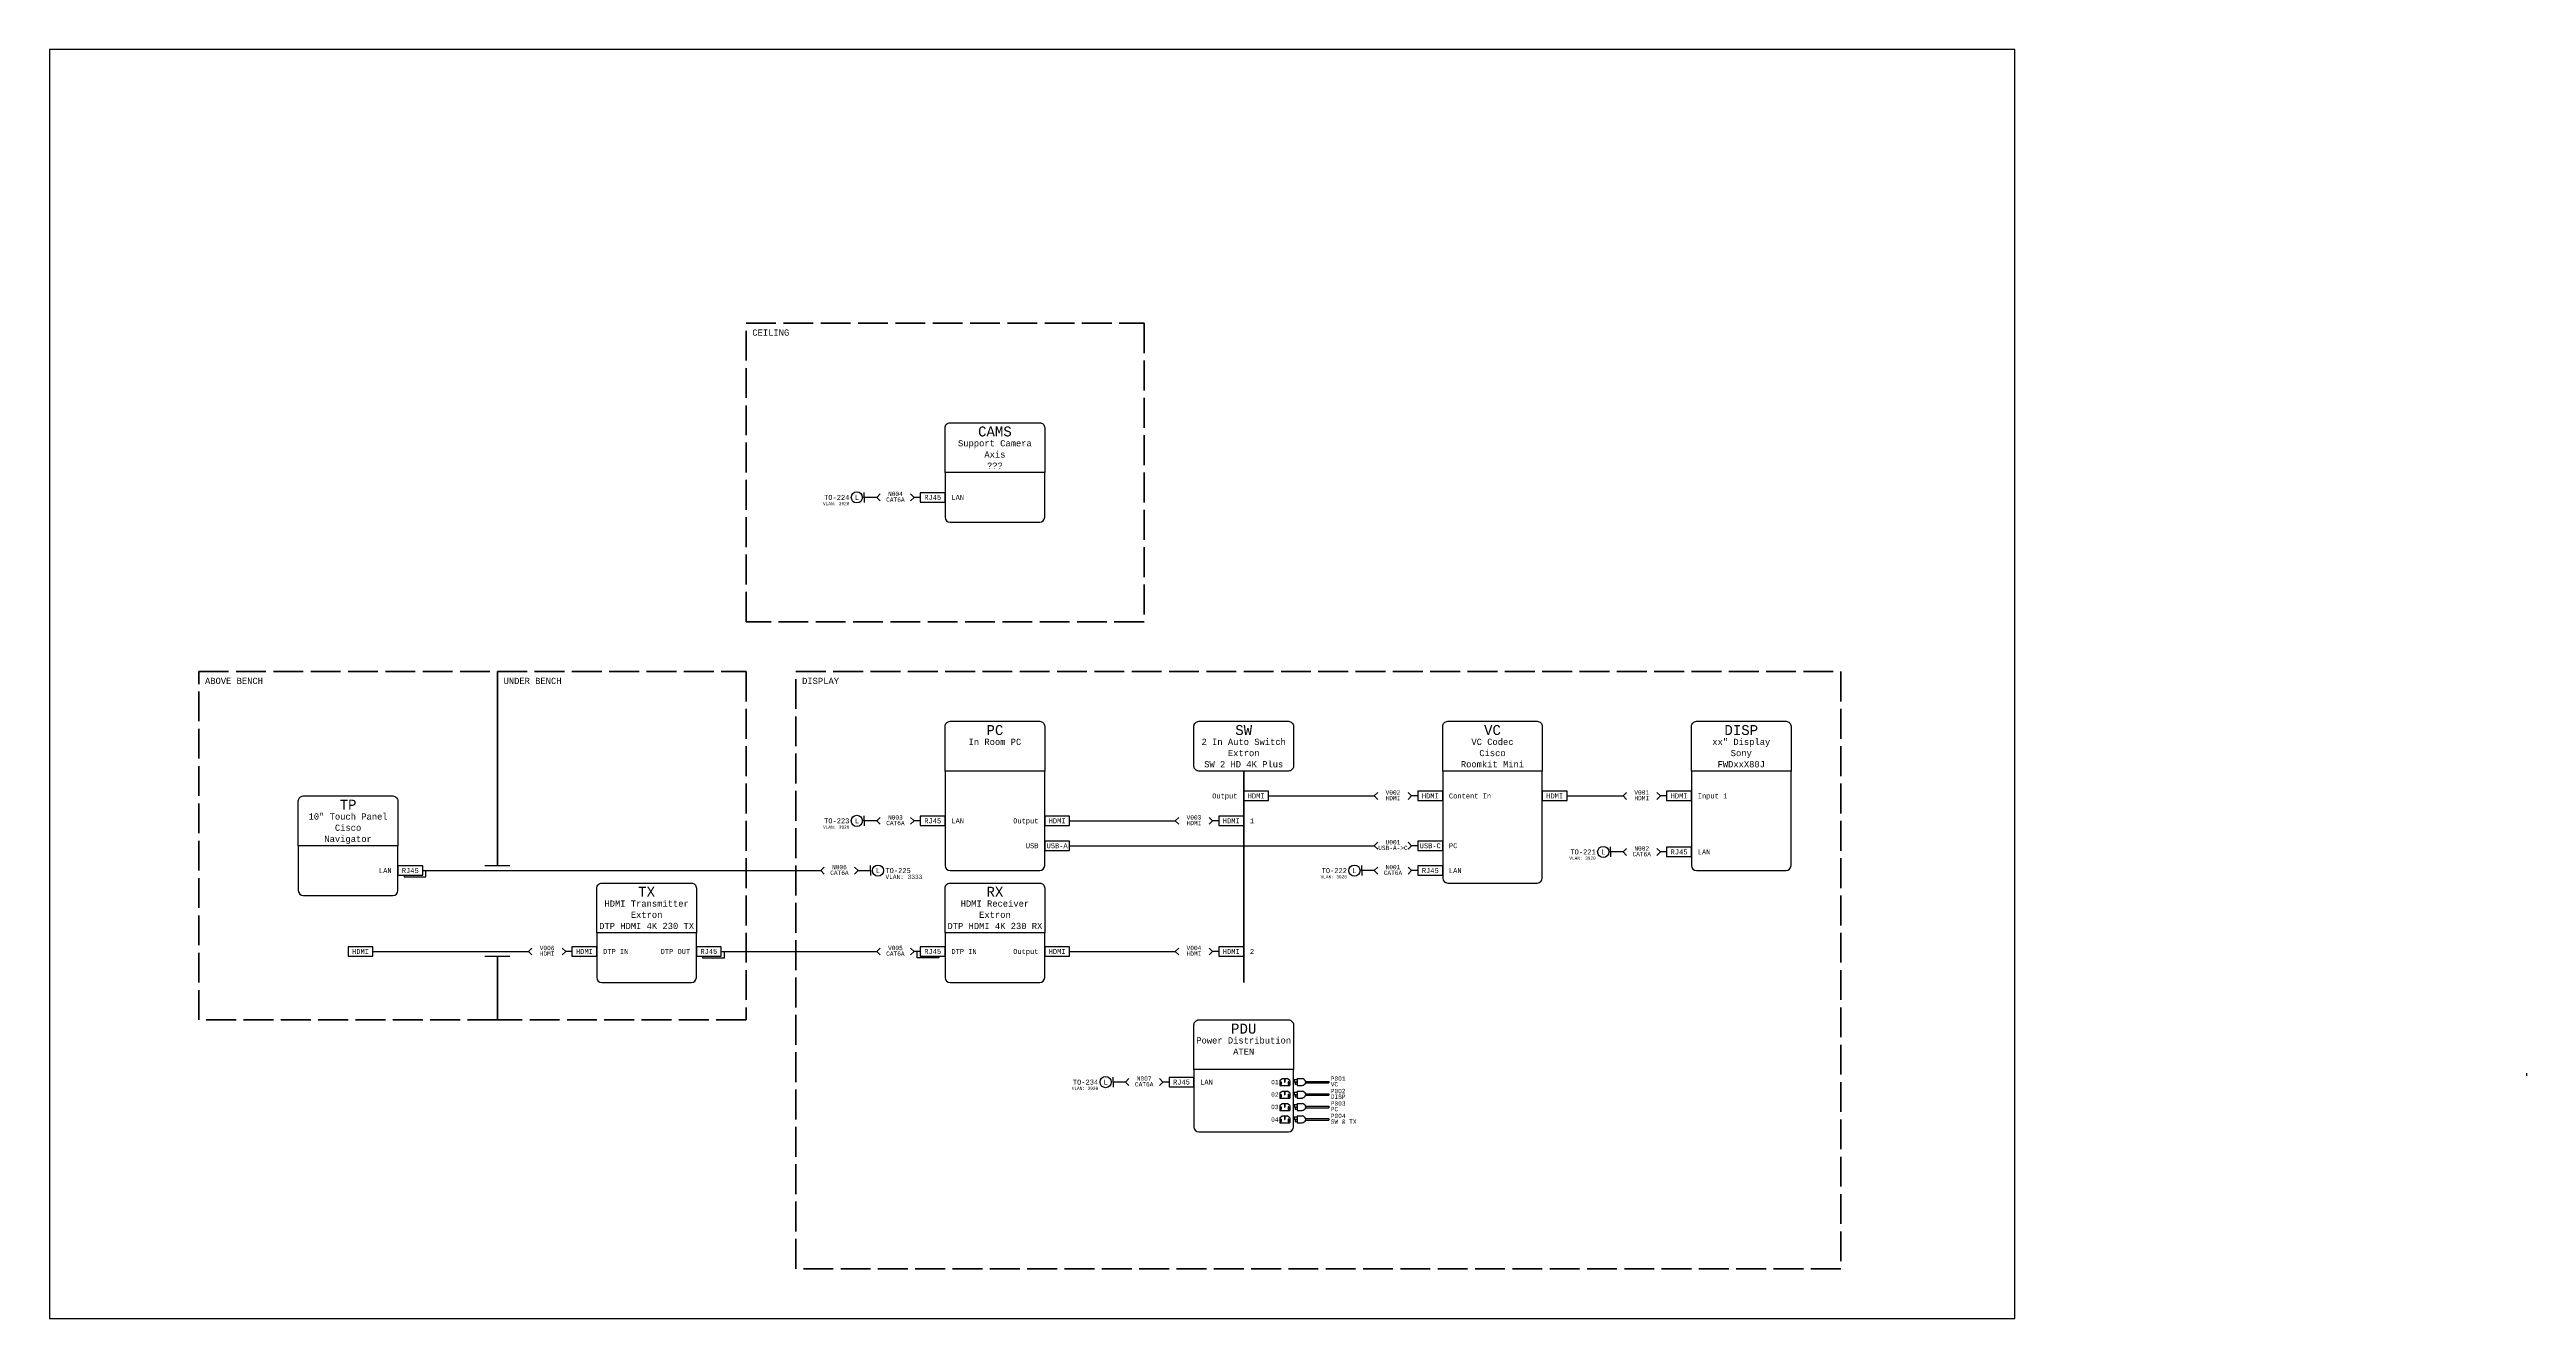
# Model space of a CAD drawing. Header units: millimetres. Extents: x 0 to 996, y 0 to 510.
import ezdxf
from ezdxf.enums import TextEntityAlignment as Align

# ---------------------------------------------------------------- set-up
doc = ezdxf.new("R2010")
doc.units = ezdxf.units.MM
doc.linetypes.add('ACAD_ISO02W100', pattern=[15, 12, -3])
for name, color, linetype in [('AV-CABL', 4, 'Continuous'), ('AV-CABL-AVC', 200, 'Continuous'), ('AV-CABL-CTL', 94, 'Continuous'), ('AV-CABL-VID', 40, 'Continuous'), ('AV-CONN', 105, 'Continuous'), ('AV-DEVICE', 145, 'Continuous'), ('AV-TEXT', 2, 'Continuous')]:
    doc.layers.add(name, color=color, linetype=linetype)
doc.layers.add('AV-LOCATIONS', color=241, linetype='ACAD_ISO02W100', lineweight=53)
doc.layers.add('VPORT', color=45, linetype='Continuous', plot=False)
doc.styles.add('CURT STANDARD', font='consola.ttf')

# ---------------------------------------------------------------- blocks, each defined once
blk = doc.blocks.new('*U3')
at = {"layer": 'AV-DEVICE'}
for p, q in [((-20, -20), (-20, -63)), ((20, -63), (20, -20)), ((-18, -65), (18, -65))]:
    blk.add_line(p, q, dxfattribs=at)
blk.add_lwpolyline([(-18, 0), (18, 0, -0.414214), (20, -2), (20, -20), (-20, -20), (-20, -2, -0.414214)], format="xyb", close=True, dxfattribs=at)
for centre, start, end in [((-18, -63), 180, 270), ((18, -63), 270, 0)]:
    blk.add_arc(centre, 2, start, end, dxfattribs=at)
at = {"layer": 'AV-TEXT', "style": 'CURT STANDARD'}
for tag, height, p in [('MNEM', 4, (0, -5.5)), ('DESC', 2.5, (0, -9.5)), ('DEV_MODEL', 2.5, (0, -18.5)), ('DEV_MAN', 2.5, (0, -14))]:
    blk.add_attdef(tag, text='', height=height, dxfattribs=at).set_placement(p, align=Align.CENTER)
blk = doc.blocks.new('IO-CONN-IN')
at = {"layer": 'AV-CABL'}
blk.add_line((-10, 0), (-12.5, 0), dxfattribs=at)
at = {"layer": 'AV-CONN'}
blk.add_lwpolyline([(0, 1.875), (-10, 1.875), (-10, -1.875), (0, -1.875)], close=True, dxfattribs=at)
at = {"layer": 'AV-TEXT', "style": 'CURT STANDARD'}
blk.add_attdef('CONTYP', text='', height=2, dxfattribs=at).set_placement((-5, 0), align=Align.MIDDLE)
blk = doc.blocks.new('IO-CONN-OUT')
at = {"layer": 'AV-CABL'}
blk.add_line((10, 0), (12.5, 0), dxfattribs=at)
at = {"layer": 'AV-CONN'}
blk.add_lwpolyline([(0, 1.875), (0, -1.875), (10, -1.875), (10, 1.875)], close=True, dxfattribs=at)
at = {"layer": 'AV-TEXT', "style": 'CURT STANDARD'}
blk.add_attdef('CONTYP', text='', height=2, dxfattribs=at).set_placement((5, 0), align=Align.MIDDLE)
blk = doc.blocks.new('IO-DEVICE-BLOCK')
at = {"layer": 'AV-DEVICE'}
for p, q in [((-20, -20), (-20, -58)), ((20, -58), (20, -20)), ((-18, -60), (18, -60))]:
    blk.add_line(p, q, dxfattribs=at)
blk.add_lwpolyline([(-18, 0), (18, 0, -0.414214), (20, -2), (20, -20), (-20, -20), (-20, -2, -0.414214)], format="xyb", close=True, dxfattribs=at)
for centre, start, end in [((-18, -58), 180, 270), ((18, -58), 270, 0)]:
    blk.add_arc(centre, 2, start, end, dxfattribs=at)
at = {"layer": 'AV-TEXT', "style": 'CURT STANDARD'}
for tag, height, p in [('MNEM', 4, (0, -5.5)), ('DESC', 2.5, (0, -9.5)), ('DEV_MODEL', 2.5, (0, -18.5)), ('DEV_MAN', 2.5, (0, -14))]:
    blk.add_attdef(tag, text='', height=height, dxfattribs=at).set_placement(p, align=Align.CENTER)
blk = doc.blocks.new('*U5')
at = {"layer": 'AV-DEVICE', "lineweight": 100}
blk.add_line((0, -20), (0, -105), dxfattribs=at)
at = {"layer": 'AV-DEVICE'}
blk.add_lwpolyline([(-18, 0), (18, 0, -0.414214), (20, -2), (20, -18, -0.414214), (18, -20), (-18, -20, -0.414214), (-20, -18), (-20, -2, -0.414214)], format="xyb", close=True, dxfattribs=at)
at = {"layer": 'AV-TEXT', "style": 'CURT STANDARD'}
for tag, height, p in [('MNEM', 4, (0, -5.5)), ('DESC', 2.5, (0, -9.5)), ('DEV_MODEL', 2.5, (0, -18.5)), ('DEV_MAN', 2.5, (0, -14))]:
    blk.add_attdef(tag, text='', height=height, dxfattribs=at).set_placement(p, align=Align.CENTER)
blk = doc.blocks.new('*U6')
at = {"layer": 'AV-DEVICE'}
for p, q in [((-20, -20), (-20, -38)), ((20, -38), (20, -20)), ((-18, -40), (18, -40))]:
    blk.add_line(p, q, dxfattribs=at)
blk.add_lwpolyline([(-18, 0), (18, 0, -0.414214), (20, -2), (20, -20), (-20, -20), (-20, -2, -0.414214)], format="xyb", close=True, dxfattribs=at)
for centre, start, end in [((-18, -38), 180, 270), ((18, -38), 270, 0)]:
    blk.add_arc(centre, 2, start, end, dxfattribs=at)
at = {"layer": 'AV-TEXT', "style": 'CURT STANDARD'}
for tag, height, p in [('MNEM', 4, (0, -5.5)), ('DESC', 2.5, (0, -9.5)), ('DEV_MODEL', 2.5, (0, -18.5)), ('DEV_MAN', 2.5, (0, -14))]:
    blk.add_attdef(tag, text='', height=height, dxfattribs=at).set_placement(p, align=Align.CENTER)
blk = doc.blocks.new('*U8')
at = {"layer": 'AV-CABL'}
blk.add_line((-10, 0), (-12.5, 0), dxfattribs=at)
blk.add_lwpolyline([(-2.5, -1.875), (-2.5, -2.5), (-11.25, -2.5), (-11.25, 0)], dxfattribs=at)
at = {"layer": 'AV-CONN'}
blk.add_lwpolyline([(0, 1.875), (-10, 1.875), (-10, -1.875), (0, -1.875)], close=True, dxfattribs=at)
at = {"layer": 'AV-TEXT', "style": 'CURT STANDARD'}
blk.add_attdef('CONTYP', text='', height=2, dxfattribs=at).set_placement((-5, 0), align=Align.MIDDLE)
blk = doc.blocks.new('*U7')
at = {"layer": 'AV-CABL'}
blk.add_line((10, 0), (12.5, 0), dxfattribs=at)
blk.add_lwpolyline([(2.5, -1.875), (2.5, -2.5), (11.25, -2.5), (11.25, 0)], dxfattribs=at)
at = {"layer": 'AV-CONN'}
blk.add_lwpolyline([(0, 1.875), (0, -1.875), (10, -1.875), (10, 1.875)], close=True, dxfattribs=at)
at = {"layer": 'AV-TEXT', "style": 'CURT STANDARD'}
blk.add_attdef('CONTYP', text='', height=2, dxfattribs=at).set_placement((5, 0), align=Align.MIDDLE)
blk = doc.blocks.new('*U10')
at = {"layer": 'AV-CABL'}
blk.add_line((-10, 0), (-12.5, 0), dxfattribs=at)
at = {"layer": 'AV-CONN'}
blk.add_lwpolyline([(0, 1.875), (-10, 1.875), (-10, -1.875), (0, -1.875)], close=True, dxfattribs=at)
at = {"layer": 'AV-TEXT', "style": 'CURT STANDARD'}
blk.add_attdef('CONTYP', text='', height=2, dxfattribs=at).set_placement((-5, 0), align=Align.MIDDLE)
blk = doc.blocks.new('*U9')
at = {"layer": 'AV-CABL'}
blk.add_line((10, 0), (12.5, 0), dxfattribs=at)
at = {"layer": 'AV-CONN'}
blk.add_lwpolyline([(0, 1.875), (0, -1.875), (10, -1.875), (10, 1.875)], close=True, dxfattribs=at)
at = {"layer": 'AV-TEXT', "style": 'CURT STANDARD'}
blk.add_attdef('CONTYP', text='', height=2, dxfattribs=at).set_placement((5, 0), align=Align.MIDDLE)
blk = doc.blocks.new('CBL_NO')
at = {"layer": 'AV-CONN'}
for p, q in [((-15, 0), (-13.61, 1.39)), ((-15, 0), (-13.61, -1.39)), ((-1.39, 1.39), (0, 0)), ((0, 0), (-1.39, -1.39))]:
    blk.add_line(p, q, dxfattribs=at)
at = {"style": 'CURT STANDARD', "flags": 1}
for tag, p in [('SRC', (-15, -5)), ('DEST', (-15, -10))]:
    blk.add_attdef(tag, p, '', height=2, dxfattribs=at)
at = {"layer": 'AV-TEXT', "style": 'CURT STANDARD'}
blk.add_attdef('CBL_NO_1', text='', height=1.75, dxfattribs=at).set_placement((-7.5, 0), align=Align.BOTTOM_CENTER)
blk.add_attdef('CBL_NO_2', text='', height=1.75, dxfattribs=at).set_placement((-7.5, 0), align=Align.TOP_CENTER)
blk = doc.blocks.new('A$C423f8270')
at = {"layer": 'AV-CONN'}
for p, q in [((-15, 0), (-13.61, 1.39)), ((-15, 0), (-13.61, -1.39)), ((-1.39, 1.39), (0, 0)), ((0, 0), (-1.39, -1.39))]:
    blk.add_line(p, q, dxfattribs=at)
at = {"style": 'CURT STANDARD', "flags": 1}
for tag, p in [('SRC', (-15, -5)), ('DEST', (-15, -10))]:
    blk.add_attdef(tag, p, '', height=2, dxfattribs=at)
at = {"layer": 'AV-TEXT', "style": 'CURT STANDARD'}
blk.add_attdef('CBL_NO_1', text='', height=1.75, dxfattribs=at).set_placement((-7.5, 0), align=Align.BOTTOM_CENTER)
blk.add_attdef('CBL_NO_2', text='', height=1.75, dxfattribs=at).set_placement((-7.5, 0), align=Align.TOP_CENTER)
blk = doc.blocks.new('IO-CONN-FLY-IN')
at = {"layer": 'AV-CABL'}
blk.add_line((-20, 0), (-20, -2), dxfattribs=at)
for points in [[(-20, 0), (-20, 2)], [(-15, 0), (-20, 0)]]:
    blk.add_lwpolyline(points, dxfattribs=at)
at = {"layer": 'AV-CONN'}
for p, q in [((-15, 0), (-13.61, 1.39)), ((-15, 0), (-13.61, -1.39)), ((-1.39, 1.39), (0, 0)), ((0, 0), (-1.39, -1.39))]:
    blk.add_line(p, q, dxfattribs=at)
blk.add_circle((-23, 0), 2.25, dxfattribs=at)
blk.add_blockref('A$C423f8270', (0, 0))
at = {"style": 'CURT STANDARD', "flags": 1}
blk.add_attdef('SRC', (-15, -5), '', height=1.75, dxfattribs=at)
at = {"layer": 'AV-TEXT', "style": 'CURT STANDARD'}
for tag, height, p in [('DEST', 2, (-26, 0)), ('TEXT1', 1.25, (-26, 2.5)), ('TEXT3', 1.25, (-26, -2.5))]:
    blk.add_attdef(tag, text='', height=height, dxfattribs=at).set_placement(p, align=Align.MIDDLE_RIGHT)
blk.add_attdef('TAG', text='', height=2, dxfattribs=at).set_placement((-23, 0), align=Align.MIDDLE)
blk.add_attdef('CBL_NO_1', text='', height=1.75, dxfattribs=at).set_placement((-7.5, 0), align=Align.BOTTOM_CENTER)
blk.add_attdef('CBL_NO_2', text='', height=1.75, dxfattribs=at).set_placement((-7.5, 0), align=Align.TOP_CENTER)
blk = doc.blocks.new('IO-CONN-FLY-OUT')
at = {"layer": 'AV-CABL'}
blk.add_line((20, 0), (20, -2), dxfattribs=at)
for points in [[(15, 0), (20, 0)], [(20, 0), (20, 2)]]:
    blk.add_lwpolyline(points, dxfattribs=at)
at = {"layer": 'AV-CONN'}
for p, q in [((0, 0), (1.39, 1.39)), ((0, 0), (1.39, -1.39)), ((13.61, 1.39), (15, 0)), ((15, 0), (13.61, -1.39))]:
    blk.add_line(p, q, dxfattribs=at)
blk.add_circle((23, 0), 2.25, dxfattribs=at)
at = {"style": 'CURT STANDARD', "flags": 1}
blk.add_attdef('SRC', (2.5, -5), '', height=1.75, dxfattribs=at)
at = {"layer": 'AV-TEXT', "style": 'CURT STANDARD'}
blk.add_attdef('CBL_NO_1', text='', height=1.75, dxfattribs=at).set_placement((7.5, 0), align=Align.BOTTOM_CENTER)
blk.add_attdef('CBL_NO_2', text='', height=1.75, dxfattribs=at).set_placement((7.5, 0), align=Align.TOP_CENTER)
blk.add_attdef('TAG', text='', height=2, dxfattribs=at).set_placement((23, 0), align=Align.MIDDLE)
for tag, height, p in [('TEXT1', 1.75, (26, 2.5)), ('DEST', 2, (26, 0)), ('TEXT3', 1.75, (26, -2.5))]:
    blk.add_attdef(tag, text='', height=height, dxfattribs=at).set_placement(p, align=Align.MIDDLE_LEFT)
blk = doc.blocks.new('*U18')
blk.add_wipeout([(-5, 1.875), (5, 1.875), (5, -34.375), (-5, -34.375)])
at = {"layer": 'AV-CONN'}
for p, q in [((5, 1.875), (-5, 1.875)), ((0, 1.875), (0, 2.875)), ((-5, -34.375), (5, -34.375)), ((0, -34.375), (0, -35.375))]:
    blk.add_line(p, q, dxfattribs=at)
blk = doc.blocks.new('*U26')
at = {"layer": 'AV-CONN'}
for p, q in [((-5.5, 0.65), (-4.5, 1.4)), ((-5.5, 0.65), (-5.5, -1.4)), ((-5.1, 0.075), (-5.1, -1)), ((-5.1, 0.075), (-4.9, 0.075)), ((-4.9, 0.075), (-4.9, -1)), ((-4.5, 1.4), (-2.5, 1.4)), ((-3.6, 1), (-3.6, -0.075)), ((-3.6, 1), (-3.4, 1)), ((-3.4, 1), (-3.4, -0.075)), ((-1.5, 0.65), (-2.5, 1.4)), ((-2.1, 0.075), (-2.1, -1)), ((-1.9, 0.075), (-2.1, 0.075)), ((-1.9, 0.075), (-1.9, -1)), ((-1.5, 0.65), (-1.5, -1.4)), ((-5.5, -1.4), (-1.5, -1.4)), ((-5.5, -4.35), (-4.5, -3.6)), ((-5.5, -4.35), (-5.5, -6.4)), ((-5.5, -6.4), (-1.5, -6.4)), ((-5.5, -9.35), (-4.5, -8.6)), ((-5.5, -9.35), (-5.5, -11.4)), ((-5.1, -1), (-4.9, -1)), ((-5.1, -4.925), (-5.1, -6)), ((-5.1, -4.925), (-4.9, -4.925)), ((-5.1, -6), (-4.9, -6)), ((-5.1, -9.925), (-5.1, -11)), ((-5.1, -9.925), (-4.9, -9.925)), ((-4.9, -4.925), (-4.9, -6)), ((-4.9, -9.925), (-4.9, -11)), ((-4.5, -3.6), (-2.5, -3.6)), ((-4.5, -8.6), (-2.5, -8.6)), ((-3.6, -0.075), (-3.4, -0.075)), ((-3.6, -4), (-3.6, -5.075)), ((-3.6, -4), (-3.4, -4)), ((-3.6, -5.075), (-3.4, -5.075)), ((-3.6, -9), (-3.6, -10.075)), ((-3.6, -9), (-3.4, -9)), ((-3.4, -4), (-3.4, -5.075)), ((-3.4, -9), (-3.4, -10.075)), ((-1.5, -4.35), (-2.5, -3.6)), ((-1.5, -9.35), (-2.5, -8.6)), ((-1.9, -1), (-2.1, -1)), ((-2.1, -4.925), (-2.1, -6)), ((-1.9, -4.925), (-2.1, -4.925)), ((-1.9, -6), (-2.1, -6)), ((-2.1, -9.925), (-2.1, -11)), ((-1.9, -9.925), (-2.1, -9.925)), ((-1.9, -4.925), (-1.9, -6)), ((-1.9, -9.925), (-1.9, -11)), ((-1.5, -4.35), (-1.5, -6.4)), ((-1.5, -9.35), (-1.5, -11.4)), ((-5.5, -11.4), (-1.5, -11.4)), ((-5.5, -14.35), (-4.5, -13.6)), ((-5.5, -14.35), (-5.5, -16.4)), ((-5.5, -16.4), (-1.5, -16.4)), ((-5.1, -11), (-4.9, -11)), ((-5.1, -14.925), (-5.1, -16)), ((-5.1, -14.925), (-4.9, -14.925)), ((-5.1, -16), (-4.9, -16)), ((-4.9, -14.925), (-4.9, -16)), ((-4.5, -13.6), (-2.5, -13.6)), ((-3.6, -10.075), (-3.4, -10.075)), ((-3.6, -14), (-3.6, -15.075)), ((-3.6, -14), (-3.4, -14)), ((-3.6, -15.075), (-3.4, -15.075)), ((-3.4, -14), (-3.4, -15.075)), ((-1.5, -14.35), (-2.5, -13.6)), ((-1.9, -11), (-2.1, -11)), ((-2.1, -14.925), (-2.1, -16)), ((-1.9, -14.925), (-2.1, -14.925)), ((-1.9, -16), (-2.1, -16)), ((-1.9, -14.925), (-1.9, -16)), ((-1.5, -14.35), (-1.5, -16.4))]:
    blk.add_line(p, q, dxfattribs=at)
at = {"layer": 'AV-TEXT', "style": 'CURT STANDARD'}
for s, p in [('01', (-6, 0)), ('02', (-6, -5)), ('03', (-6, -10)), ('04', (-6, -15))]:
    blk.add_text(s, height=1.75, dxfattribs=at).set_placement(p, align=Align.MIDDLE_RIGHT)
blk = doc.blocks.new('*U23')
at = {"layer": 'AV-DEVICE'}
for p, q in [((-20, -20), (-20, -43)), ((20, -43), (20, -20)), ((-18, -45), (18, -45))]:
    blk.add_line(p, q, dxfattribs=at)
blk.add_lwpolyline([(-18, 0), (18, 0, -0.414214), (20, -2), (20, -20), (-20, -20), (-20, -2, -0.414214)], format="xyb", close=True, dxfattribs=at)
for centre, start, end in [((-18, -43), 180, 270), ((18, -43), 270, 0)]:
    blk.add_arc(centre, 2, start, end, dxfattribs=at)
at = {"layer": 'AV-TEXT', "style": 'CURT STANDARD'}
for tag, height, p in [('MNEM', 4, (0, -5.5)), ('DESC', 2.5, (0, -9.5)), ('DEV_MODEL', 2.5, (0, -18.5)), ('DEV_MAN', 2.5, (0, -14))]:
    blk.add_attdef(tag, text='', height=height, dxfattribs=at).set_placement(p, align=Align.CENTER)
blk = doc.blocks.new('IO-POWER-PLUG')
at = {"layer": 'AV-CONN'}
for p, q in [((0.31, 1), (1.5, 1)), ((0.31, 1), (0.31, 0.07)), ((0.31, 0.07), (1.5, 0.07)), ((1.5, 1.4), (3.5, 1.4)), ((1.5, 1.4), (1.5, -1.4)), ((5, -0.3), (5, 0.3)), ((5, 0.3), (14.24, 0.3)), ((14.24, 0.3), (14.24, -0.3)), ((0.65, -0.08), (1.5, -0.08)), ((0.65, -0.08), (0.65, -1)), ((1.5, -1), (0.65, -1)), ((1.5, -1.4), (3.5, -1.4)), ((5, -0.3), (14.24, -0.3))]:
    blk.add_line(p, q, dxfattribs=at)
for centre, start, end in [((3, -0.86), 30.05988, 77.52223), ((3, 0.86), 282.47777, 329.94012)]:
    blk.add_arc(centre, 2.31, start, end, dxfattribs=at)
at = {"layer": 'AV-TEXT', "style": 'CURT STANDARD'}
blk.add_attdef('SRC', text='', height=1.75, dxfattribs=at).set_placement((15, 0), align=Align.TOP_LEFT)
blk.add_attdef('CBL_NO_1', text='', height=1.75, dxfattribs=at).set_placement((15, 0), align=Align.BOTTOM_LEFT)

msp = doc.modelspace()

# ---------------------------------------------------------------- linework, layer by layer
msp.add_line((995.62, 98.6), (995.62, 97.53))
at = {"layer": 'AV-CABL-AVC'}
for points in [[(412.5, 190), (532.5, 190)], [(272.5, 147.5), (332.5, 147.5)]]:
    msp.add_lwpolyline(points, dxfattribs=at)
at = {"layer": 'AV-CABL-VID'}
for points in [[(492.5, 210), (532.5, 210)], [(612.5, 210), (632.5, 210)], [(412.5, 200), (452.5, 200)], [(412.5, 147.5), (452.5, 147.5)]]:
    msp.add_lwpolyline(points, dxfattribs=at)
at = {"layer": 'AV-LOCATIONS'}
for points in [[(280, 400), (440, 400), (440, 280), (280, 280)], [(60, 260), (180, 260), (180, 120), (60, 120)], [(180, 260), (280, 260), (280, 120), (180, 120)], [(300, 260), (720, 260), (720, 20), (300, 20)]]:
    msp.add_lwpolyline(points, close=True, dxfattribs=at)
at = {"layer": 'VPORT'}
msp.add_lwpolyline([(0, 0), (790, 0), (790, 510), (0, 510)], close=True, dxfattribs=at)

# ---------------------------------------------------------------- block references
for name, p, values in [('IO-CONN-FLY-IN', (347.5, 330), {'TAG': 'L', 'DEST': 'TO-224', 'TEXT3': 'VLAN: 3920', 'CBL_NO_1': 'N004', 'CBL_NO_2': 'CAT6A'}), ('*U5', (480, 240), {'MNEM': 'SW', 'DESC': '2 In Auto Switch', 'DEV_MAN': 'Extron', 'DEV_MODEL': 'SW 2 HD 4K Plus'}), ('CBL_NO', (547.5, 210), {'CBL_NO_1': 'V002', 'CBL_NO_2': 'HDMI'}), ('CBL_NO', (647.5, 210), {'CBL_NO_1': 'V001', 'CBL_NO_2': 'HDMI'}), ('IO-CONN-FLY-IN', (347.5, 200), {'TAG': 'L', 'DEST': 'TO-223', 'TEXT3': 'VLAN: 3920', 'CBL_NO_1': 'N003', 'CBL_NO_2': 'CAT6A'}), ('CBL_NO', (467.5, 200), {'CBL_NO_1': 'V003', 'CBL_NO_2': 'HDMI'}), ('CBL_NO', (547.5, 190), {'CBL_NO_1': 'U001', 'CBL_NO_2': 'USB-A->C'}), ('IO-CONN-FLY-IN', (647.5, 187.5), {'TAG': 'L', 'DEST': 'TO-221', 'TEXT3': 'VLAN: 3920', 'CBL_NO_1': 'N002', 'CBL_NO_2': 'CAT6A'}), ('IO-CONN-FLY-OUT', (310, 180), {'TAG': 'L', 'DEST': 'TO-225', 'TEXT3': 'VLAN: 3333', 'CBL_NO_1': 'N006', 'CBL_NO_2': 'CAT6A'}), ('IO-CONN-FLY-IN', (547.5, 180), {'TAG': 'L', 'DEST': 'TO-222', 'TEXT3': 'VLAN: 3920', 'CBL_NO_1': 'N001', 'CBL_NO_2': 'CAT6A'}), ('CBL_NO', (207.5, 147.5), {'CBL_NO_1': 'V006', 'CBL_NO_2': 'HDMI'}), ('CBL_NO', (347.5, 147.5), {'CBL_NO_1': 'V005', 'CBL_NO_2': 'CAT6A'}), ('CBL_NO', (467.5, 147.5), {'CBL_NO_1': 'V004', 'CBL_NO_2': 'HDMI'}), ('IO-CONN-FLY-IN', (447.5, 95), {'TAG': 'L', 'DEST': 'TO-234', 'TEXT3': 'VLAN: 3920', 'CBL_NO_1': 'N007', 'CBL_NO_2': 'CAT6A'}), ('IO-POWER-PLUG', (500, 95), {'CBL_NO_1': 'P001', 'SRC': 'VC'}), ('IO-POWER-PLUG', (500, 90), {'CBL_NO_1': 'P002', 'SRC': 'DISP'}), ('IO-POWER-PLUG', (500, 85), {'CBL_NO_1': 'P003', 'SRC': 'PC'}), ('IO-POWER-PLUG', (500, 80), {'CBL_NO_1': 'P004', 'SRC': 'SW & TX'})]:
    msp.add_blockref(name, p).add_auto_attribs(values)
msp.add_blockref('*U26', (500, 95))
at = {"layer": 'AV-CABL'}
for name, p, values in [('IO-CONN-IN', (360, 330), {'CONTYP': 'RJ45'}), ('IO-CONN-OUT', (480, 210), {'CONTYP': 'HDMI'}), ('IO-CONN-IN', (560, 210), {'CONTYP': 'HDMI'}), ('IO-CONN-OUT', (600, 210), {'CONTYP': 'HDMI'}), ('IO-CONN-IN', (660, 210), {'CONTYP': 'HDMI'}), ('IO-CONN-IN', (360, 200), {'CONTYP': 'RJ45'}), ('IO-CONN-OUT', (400, 200), {'CONTYP': 'HDMI'}), ('IO-CONN-IN', (480, 200), {'CONTYP': 'HDMI'}), ('IO-CONN-OUT', (400, 190), {'CONTYP': 'USB-A'}), ('IO-CONN-IN', (560, 190), {'CONTYP': 'USB-C'}), ('IO-CONN-IN', (660, 187.5), {'CONTYP': 'RJ45'}), ('*U7', (140, 180), {'CONTYP': 'RJ45'}), ('IO-CONN-IN', (560, 180), {'CONTYP': 'RJ45'}), ('*U9', (120, 147.5), {'CONTYP': 'HDMI'}), ('*U10', (220, 147.5), {'CONTYP': 'HDMI'}), ('*U7', (260, 147.5), {'CONTYP': 'RJ45'}), ('*U8', (360, 147.5), {'CONTYP': 'RJ45'}), ('IO-CONN-OUT', (400, 147.5), {'CONTYP': 'HDMI'}), ('IO-CONN-IN', (480, 147.5), {'CONTYP': 'HDMI'}), ('IO-CONN-IN', (460, 95), {'CONTYP': 'RJ45'})]:
    msp.add_blockref(name, p, dxfattribs=at).add_auto_attribs(values)
at = {"layer": 'AV-DEVICE'}
for name, p, values in [('*U6', (380, 360), {'MNEM': 'CAMS', 'DESC': 'Support Camera', 'DEV_MAN': 'Axis', 'DEV_MODEL': '???'}), ('IO-DEVICE-BLOCK', (380, 240), {'MNEM': 'PC', 'DESC': 'In Room PC'}), ('*U3', (580, 240), {'MNEM': 'VC', 'DESC': 'VC Codec', 'DEV_MAN': 'Cisco', 'DEV_MODEL': 'Roomkit Mini'}), ('IO-DEVICE-BLOCK', (680, 240), {'MNEM': 'DISP', 'DESC': 'xx" Display', 'DEV_MAN': 'Sony', 'DEV_MODEL': 'FWDxxX80J'}), ('*U6', (120, 210), {'MNEM': 'TP', 'DESC': '10" Touch Panel', 'DEV_MAN': 'Cisco', 'DEV_MODEL': 'Navigator'}), ('*U6', (240, 175), {'MNEM': 'TX', 'DESC': 'HDMI Transmitter', 'DEV_MAN': 'Extron', 'DEV_MODEL': 'DTP HDMI 4K 230 TX'}), ('*U6', (380, 175), {'MNEM': 'RX', 'DESC': 'HDMI Receiver', 'DEV_MAN': 'Extron', 'DEV_MODEL': 'DTP HDMI 4K 230 RX'}), ('*U23', (480, 120), {'MNEM': 'PDU', 'DESC': 'Power Distribution', 'DEV_MAN': 'ATEN'})]:
    msp.add_blockref(name, p, dxfattribs=at).add_auto_attribs(values)

# ---------------------------------------------------------------- texts
at = {"layer": 'AV-LOCATIONS', "style": 'CURT STANDARD'}
for s, p in [('ABOVE BENCH', (62.5, 255)), ('UNDER BENCH', (182.5, 255)), ('DISPLAY', (302.5, 255))]:
    msp.add_text(s, height=2.5, dxfattribs=at).set_placement(p)
at = {"layer": 'AV-LOCATIONS', "insert": (282.5, 397.5), "char_height": 2.5, "attachment_point": 1, "style": 'CURT STANDARD'}
msp.add_mtext_dynamic_manual_height_columns('CEILING', width=22.5, gutter_width=10, heights=[0], dxfattribs=at)
at = {"layer": 'AV-TEXT', "style": 'CURT STANDARD'}
for s, p in [('LAN', (362.5, 330)), ('Content In', (562.5, 210)), ('Input 1', (662.5, 210)), ('LAN', (362.5, 200)), ('1', (482.5, 200)), ('PC', (562.5, 190)), ('LAN', (562.5, 180)), ('LAN', (662.5, 187.5)), ('DTP IN', (222.5, 147.5)), ('DTP IN', (362.5, 147.5)), ('2', (482.5, 147.5)), ('LAN', (462.5, 95))]:
    msp.add_text(s, height=2, dxfattribs=at).set_placement(p, align=Align.MIDDLE_LEFT)
for s, p in [('Output', (477.5, 210)), ('Output', (397.5, 200)), ('USB', (397.5, 190)), ('LAN', (137.5, 180)), ('DTP OUT', (257.5, 147.5)), ('Output', (397.5, 147.5))]:
    msp.add_text(s, height=2, dxfattribs=at).set_placement(p, align=Align.MIDDLE_RIGHT)

# ---------------------------------------------------------------- next in the draw order: block references
msp.add_blockref('*U18', (180, 180))

# ---------------------------------------------------------------- next in the draw order: linework, layer by layer
at = {"layer": 'AV-CABL-CTL'}
msp.add_line((152.5, 180), (310, 180), dxfattribs=at)
at = {"layer": 'AV-CABL-VID'}
msp.add_lwpolyline([(132.5, 147.5), (192.5, 147.5)], dxfattribs=at)

doc.saveas('drawing.dxf')
